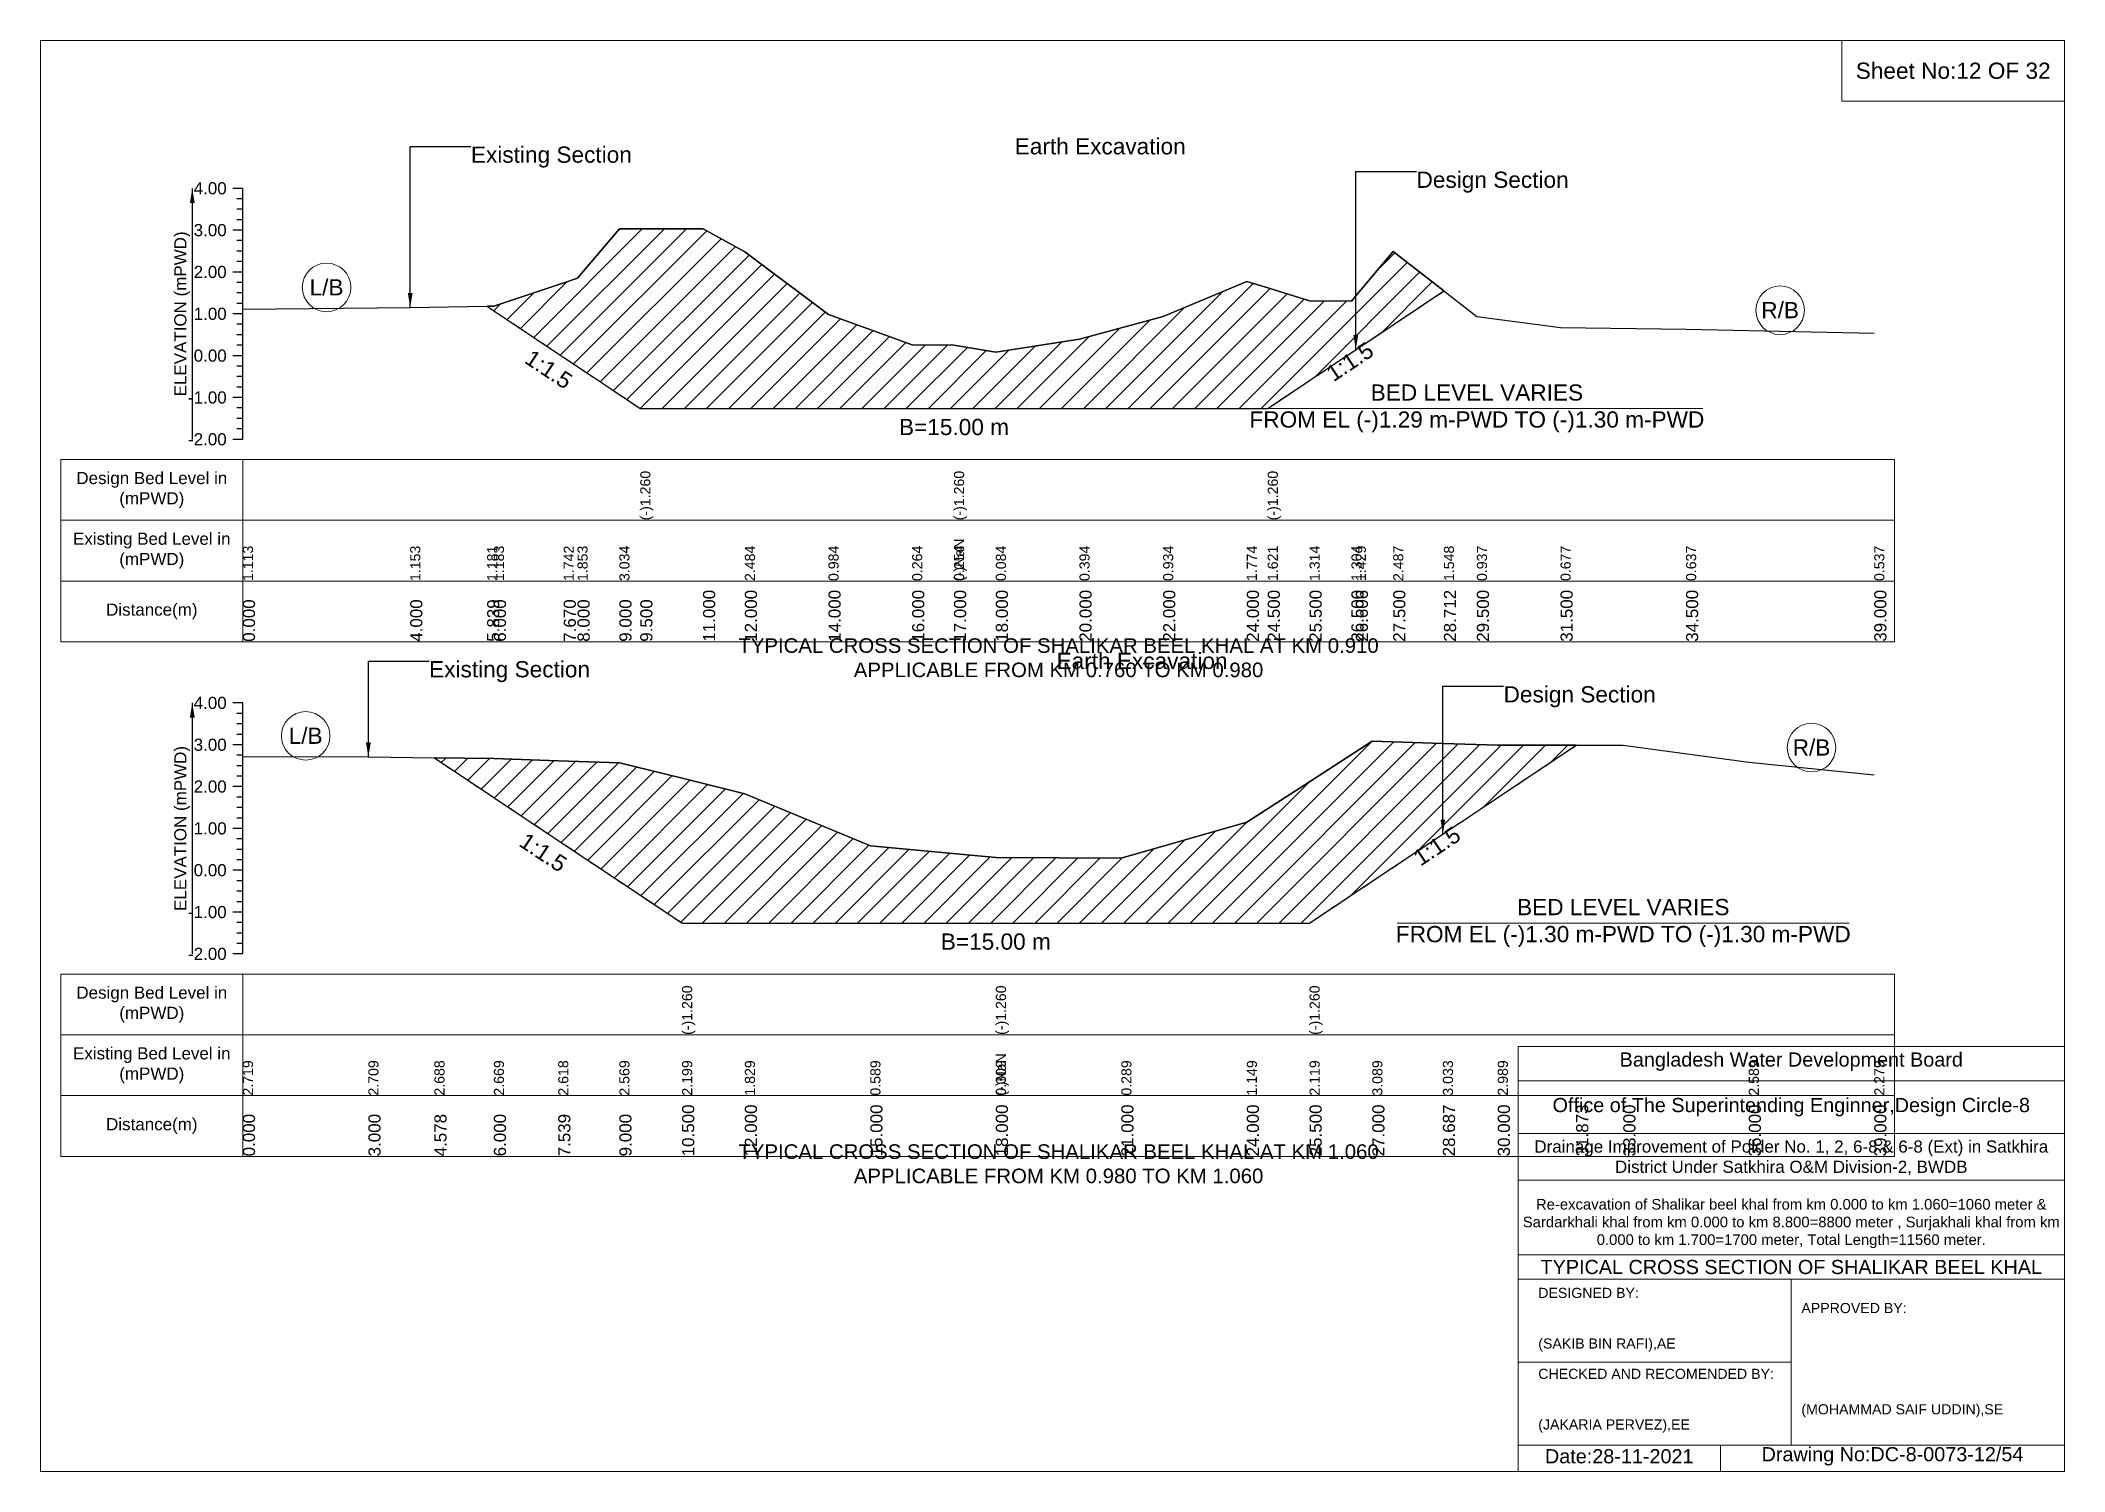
# Model space of a CAD drawing. Header units: inches. Extents: x 93000 to 416000, y -4242 to 0.
# Drawn here: x 210000 to 216000, y -4242 to 0 of the extents above; entities that cross this region are included whole.
import ezdxf

# ---------------------------------------------------------------- set-up
doc = ezdxf.new("R2010")
doc.units = ezdxf.units.IN
doc.header["$LTSCALE"] = 7
doc.header["$MEASUREMENT"] = 0
doc.linetypes.add('DASHED', pattern=[0.75, 0.5, -0.25])
for name, color, linetype, lineweight in [('Cross section Data Border', 7, 'Continuous', 9), ('Cross Section Labels', 7, 'Continuous', 9), ('Design_Bed_Level for Xsection', 7, 'DASHED', 25), ('Existing_Bed_Level for Xsection', 7, 'Continuous', 25), ('Long Section Labels', 7, 'Continuous', 9)]:
    doc.layers.add(name, color=color, linetype=linetype, lineweight=lineweight)
doc.styles.get("Standard").update_dxf_attribs({"font": 'arial.ttf'})
doc.dimstyles.get("Standard").update_dxf_attribs({"dimtxt": 0.18, "dimasz": 0.18, "dimexe": 0.18, "dimexo": 0.0625, "dimgap": 0.09, "dimtad": 0, "dimtih": 1, "dimtoh": 1, "dimdec": 4, "dimzin": 0, "dimdsep": 46, "dimtxsty": 'Standard', "dimcen": 0.09, "dimadec": 0, "dimazin": 0, "dimtfac": 1, "dimtdec": 4, "dimtofl": 0, "dimtmove": 0, "dimatfit": 3, "dimfxl": 0, "dimtolj": 1, "dimtzin": 0, "dimarcsym": 0})

msp = doc.modelspace()

# ---------------------------------------------------------------- texts
at = {"layer": 'Cross section Data Border', "attachment_point": 5}
for s, insert, char_height in [('Sheet No:12 OF 32', (215670, -90), 48), ('Bangladesh Water Development Board', (215190, -3027), 42), ('Office of The Superintending Enginner,Design Circle-8', (215190, -3162), 42)]:
    msp.add_mtext(s, dxfattribs=dict(at, insert=insert, char_height=char_height))
at = {"layer": 'Cross section Data Border'}
for s, insert, char_height, width, attachment_point in [('Design Bed Level in (mPWD)', (210330, -1332.4), 36, 480, 5), ('Existing Bed Level in (mPWD)', (210330, -1512.4), 36, 480, 5), ('Distance(m)', (210330, -1692.4), 36, 480, 5), ('Design Bed Level in (mPWD)', (210330, -2857.8), 36, 480, 5), ('Existing Bed Level in (mPWD)', (210330, -3037.8), 36, 480, 5), ('Distance(m)', (210330, -3217.8), 36, 480, 5), ('Drainage Improvement of Polder No. 1, 2, 6-8 & 6-8 (Ext) in Satkhira District Under Satkhira O&M Division-2, BWDB', (215190, -3312), 36, 1680, 5), ('Re-excavation of Shalikar beel khal from km 0.000 to km 1.060=1060 meter & Sardarkhali khal from km 0.000 to km 8.800=8800 meter , Surjakhali khal from km 0.000 to km 1.700=1700 meter, Total Length=11560 meter.', (215190, -3507), 31.4683, 1620, 5), ('TYPICAL CROSS SECTION OF SHALIKAR BEEL KHAL', (215190, -3636), 42, 1680, 5), ('DESIGNED BY:\\P\\P\\P(SAKIB BIN RAFI),AE', (214440, -3792), 30, 840, 4), ('APPROVED BY:\\P\\P\\P\\P\\P\\P(MOHAMMAD SAIF UDDIN),SE', (215220, -3912), 30, 840, 4), ('CHECKED AND RECOMENDED BY:\\P\\P\\P(JAKARIA PERVEZ),EE', (214440, -4032), 30, 840, 4), ('Date:28-11-2021', (214680, -4197), 42, 840, 5), ('Drawing No:DC-8-0073-12/54', (215490, -4197), 42, 1320, 5)]:
    msp.add_mtext(s, dxfattribs=dict(at, insert=insert, char_height=char_height, width=width, attachment_point=attachment_point))
at = {"layer": 'Cross Section Labels'}
for s, insert, char_height, attachment_point in [('Earth Excavation', (212888, -289.6), 48, 1), ('Existing Section', (211276, -314.4), 48, 1), ('Design Section', (214079.1, -388.8), 48, 1), ('L/B', (210848, -731.9), 48, 5), ('R/B', (215157, -799.6), 48, 5), ('BED LEVEL VARIES \\PFROM EL (-)1.29 m-PWD TO (-)1.30 m-PWD', (214258, -1090.7), 48, 5), ('B=15.00 m', (212708, -1121.7), 48, 2), ('TYPICAL CROSS SECTION OF SHALIKAR BEEL KHAL AT KM 0.910\\PAPPLICABLE FROM KM 0.760 TO KM 0.980', (213018, -1830), 43.2, 5), ('Existing Section', (211152, -1839.8), 48, 1), ('Earth Excavation', (213012, -1815), 48, 1), ('Design Section', (214337.2, -1914.2), 48, 1), ('L/B', (210786, -2061.3), 48, 5), ('R/B', (215250, -2096), 48, 5), ('BED LEVEL VARIES \\PFROM EL (-)1.30 m-PWD TO (-)1.30 m-PWD', (214692, -2616.1), 48, 5), ('B=15.00 m', (212832, -2647.1), 48, 2), ('TYPICAL CROSS SECTION OF SHALIKAR BEEL KHAL AT KM 1.060\\PAPPLICABLE FROM KM 0.980 TO KM 1.060', (213018, -3330), 43.2, 5)]:
    msp.add_mtext(s, dxfattribs=dict(at, insert=insert, char_height=char_height, attachment_point=attachment_point))
at = {"layer": 'Cross Section Labels', "char_height": 48, "attachment_point": 2}
for insert, rotation in [((213868.1, -932.1), 33.69007), ((211520, -954.8), 326.30993), ((214126.2, -2368.1), 33.69007), ((211503.8, -2386.8), 326.30993)]:
    msp.add_mtext('1:1.5', dxfattribs=dict(at, insert=insert, rotation=rotation))
at = {"layer": 'Existing_Bed_Level for Xsection', "char_height": 36, "attachment_point": 6}
for s, insert in [('4.00', (210552, -438.4)), ('3.00', (210552, -562.4)), ('2.00', (210552, -686.4)), ('1.00', (210552, -810.4)), ('0.00', (210552, -934.4)), ('-1.00', (210552, -1058.4)), ('-2.00', (210552, -1182.4)), ('4.00', (210552, -1963.8)), ('3.00', (210552, -2087.8)), ('2.00', (210552, -2211.8)), ('1.00', (210552, -2335.8)), ('0.00', (210552, -2459.8)), ('-1.00', (210552, -2583.8)), ('-2.00', (210552, -2707.8))]:
    msp.add_mtext(s, dxfattribs=dict(at, insert=insert))
at = {"layer": 'Existing_Bed_Level for Xsection', "char_height": 36, "attachment_point": 5, "rotation": 90}
for insert in [(210420, -810.4), (210420, -2335.8)]:
    msp.add_mtext('ELEVATION (mPWD)', dxfattribs=dict(at, insert=insert))
at = {"layer": 'Long Section Labels', "attachment_point": 1, "rotation": 90}
for s, insert, char_height in [('(-)1.260', (211778, -1422.4), 30), ('(-)1.260', (212708, -1422.4), 30), ('(-)1.260', (213638, -1422.4), 30), ('1.113', (210600, -1602.4), 30), ('1.153', (211096, -1602.4), 30), ('1.181', (211324.1, -1602.4), 30), ('1.183', (211344, -1602.4), 30), ('1.742', (211551, -1602.4), 30), ('1.853', (211592, -1602.4), 30), ('3.034', (211716, -1602.4), 30), ('3.034', (211716, -1602.4), 30), ('3.034', (211716, -1602.4), 30), ('3.034', (211716, -1602.4), 30), ('3.034', (211716, -1602.4), 30), ('2.484', (212088, -1602.4), 30), ('0.984', (212336, -1602.4), 30), ('0.264', (212584, -1602.4), 30), ('(-)NaN', (212708, -1602.4), 30), ('0.254', (212708, -1602.4), 30), ('0.254', (212708, -1602.4), 30), ('0.084', (212832, -1602.4), 30), ('0.394', (213080, -1602.4), 30), ('0.934', (213328, -1602.4), 30), ('1.774', (213576, -1602.4), 30), ('1.621', (213638, -1602.4), 30), ('1.621', (213638, -1602.4), 30), ('1.621', (213638, -1602.4), 30), ('1.314', (213762, -1602.4), 30), ('1.304', (213886, -1602.4), 30), ('1.429', (213899.1, -1602.4), 30), ('2.487', (214010, -1602.4), 30), ('1.548', (214160.3, -1602.4), 30), ('0.937', (214258, -1602.4), 30), ('0.677', (214506, -1602.4), 30), ('0.637', (214878, -1602.4), 30), ('0.537', (215436, -1602.4), 30), ('0.000', (210600, -1782.4), 36), ('4.000', (211096, -1782.4), 36), ('5.839', (211324.1, -1782.4), 36), ('6.000', (211344, -1782.4), 36), ('7.670', (211551, -1782.4), 36), ('8.000', (211592, -1782.4), 36), ('9.000', (211716, -1782.4), 36), ('9.500', (211778, -1782.4), 36), ('9.500', (211778, -1782.4), 36), ('9.500', (211778, -1782.4), 36), ('11.000', (211964, -1782.4), 36), ('12.000', (212088, -1782.4), 36), ('14.000', (212336, -1782.4), 36), ('16.000', (212584, -1782.4), 36), ('17.000', (212708, -1782.4), 36), ('17.000', (212708, -1782.4), 36), ('17.000', (212708, -1782.4), 36), ('18.000', (212832, -1782.4), 36), ('20.000', (213080, -1782.4), 36), ('22.000', (213328, -1782.4), 36), ('24.000', (213576, -1782.4), 36), ('24.500', (213638, -1782.4), 36), ('24.500', (213638, -1782.4), 36), ('24.500', (213638, -1782.4), 36), ('25.500', (213762, -1782.4), 36), ('26.500', (213886, -1782.4), 36), ('26.606', (213899.1, -1782.4), 36), ('27.500', (214010, -1782.4), 36), ('28.712', (214160.3, -1782.4), 36), ('29.500', (214258, -1782.4), 36), ('31.500', (214506, -1782.4), 36), ('34.500', (214878, -1782.4), 36), ('39.000', (215436, -1782.4), 36), ('(-)1.260', (211902, -2947.8), 30), ('(-)1.260', (212832, -2947.8), 30), ('(-)1.260', (213762, -2947.8), 30), ('2.719', (210600, -3127.8), 30), ('2.709', (210972, -3127.8), 30), ('2.688', (211167.7, -3127.8), 30), ('2.669', (211344, -3127.8), 30), ('2.618', (211534.8, -3127.8), 30), ('2.569', (211716, -3127.8), 30), ('2.199', (211902, -3127.8), 30), ('2.199', (211902, -3127.8), 30), ('2.199', (211902, -3127.8), 30), ('1.829', (212088, -3127.8), 30), ('0.589', (212460, -3127.8), 30), ('(-)NaN', (212832, -3127.8), 30), ('0.309', (212832, -3127.8), 30), ('0.309', (212832, -3127.8), 30), ('0.289', (213204, -3127.8), 30), ('1.149', (213576, -3127.8), 30), ('2.119', (213762, -3127.8), 30), ('2.119', (213762, -3127.8), 30), ('2.119', (213762, -3127.8), 30), ('3.089', (213948, -3127.8), 30), ('3.033', (214157.2, -3127.8), 30), ('2.989', (214320, -3127.8), 30), ('2.989', (214320, -3127.8), 30), ('2.989', (214320, -3127.8), 30), ('2.589', (215064, -3127.8), 30), ('2.279', (215436, -3127.8), 30), ('10.500', (211902, -3307.8), 36), ('10.500', (211902, -3307.8), 36), ('10.500', (211902, -3307.8), 36), ('12.000', (212088, -3307.8), 36), ('15.000', (212460, -3307.8), 36), ('18.000', (212832, -3307.8), 36), ('18.000', (212832, -3307.8), 36), ('18.000', (212832, -3307.8), 36), ('21.000', (213204, -3307.8), 36), ('24.000', (213576, -3307.8), 36), ('25.500', (213762, -3307.8), 36), ('25.500', (213762, -3307.8), 36), ('25.500', (213762, -3307.8), 36), ('27.000', (213948, -3307.8), 36), ('28.687', (214157.2, -3307.8), 36), ('30.000', (214320, -3307.8), 36), ('31.873', (214552.3, -3307.8), 36), ('33.000', (214692, -3307.8), 36), ('36.000', (215064, -3307.8), 36), ('39.000', (215436, -3307.8), 36), ('0.000', (210600, -3307.8), 36), ('3.000', (210972, -3307.8), 36), ('4.578', (211167.7, -3307.8), 36), ('6.000', (211344, -3307.8), 36), ('7.539', (211534.8, -3307.8), 36), ('9.000', (211716, -3307.8), 36)]:
    msp.add_mtext(s, dxfattribs=dict(at, insert=insert, char_height=char_height))

# ---------------------------------------------------------------- hatches: boundary and pattern name
at = {"layer": 'Existing_Bed_Level for Xsection'}
h = msp.add_hatch(dxfattribs=at)
h.set_pattern_fill('ANSI31', color=256, scale=372, style=0)
h.paths.add_polyline_path([(211324.1, -788), (211344, -801.3), (211551, -939.3), (211592, -966.7), (211716, -1049.3), (211778, -1090.7), (211964, -1090.7), (212088, -1090.7), (212336, -1090.7), (212584, -1090.7), (212708, -1090.7), (212832, -1090.7), (213080, -1090.7), (213328, -1090.7), (213576, -1090.7), (213638, -1090.7), (213762, -1008), (213886, -925.3), (213899.1, -916.6), (214010, -842.7), (214160.3, -742.5), (214010, -626), (213899.1, -757.2), (213886, -772.7), (213762, -771.5), (213638, -733.5), (213576, -714.4), (213328, -818.6), (213080, -885.6), (212832, -924), (212708, -902.9), (212584, -901.7), (212336, -812.4), (212088, -626.4), (211964, -558.2), (211778, -558.2), (211716, -558.2), (211592, -704.6), (211551, -718.4), (211344, -787.7)])
h = msp.add_hatch(dxfattribs=at)
h.set_pattern_fill('ANSI31', color=256, scale=372, style=0)
h.paths.add_polyline_path([(211167.7, -2126.5), (211344, -2244.1), (211534.8, -2371.3), (211716, -2492.1), (211902, -2616.1), (212088, -2616.1), (212460, -2616.1), (212832, -2616.1), (213204, -2616.1), (213576, -2616.1), (213762, -2616.1), (213948, -2492.1), (214157.2, -2352.6), (214320, -2244.1), (214552.3, -2089.2), (214320, -2089.2), (214157.2, -2083.8), (213948, -2076.8), (213762, -2197.1), (213576, -2317.4), (213204, -2424), (212832, -2421.5), (212460, -2386.8), (212088, -2233), (211902, -2187.2), (211716, -2141.3), (211534.8, -2135.2), (211344, -2128.9)])

# ---------------------------------------------------------------- linework, layer by layer
at = {"layer": 'Cross section Data Border'}
for points in [[(210000, 0), (216000, 0), (216000, -4242), (210000, -4242)], [(215340, 0), (216000, 0), (216000, -180), (215340, -180)], [(210060, -1242.4), (215496, -1242.4), (215496, -1782.4), (210060, -1782.4)], [(210060, -2767.8), (215496, -2767.8), (215496, -3307.8), (210060, -3307.8)]]:
    msp.add_lwpolyline(points, close=True, dxfattribs=at)
for points in [[(210600, -1242.4), (210600, -1782.4)], [(210060, -1422.4), (215496, -1422.4)], [(210060, -1602.4), (215496, -1602.4)], [(210600, -2767.8), (210600, -3307.8)], [(210060, -2947.8), (215496, -2947.8)], [(214380, -4242), (214380, -2982), (216000, -2982)], [(214380, -3084), (216000, -3084)], [(210060, -3127.8), (215496, -3127.8)], [(214380, -3240), (216000, -3240)], [(214380, -3378), (216000, -3378)], [(214380, -3600), (216000, -3600)], [(214380, -3672), (216000, -3672)], [(215190, -3672), (215190, -4164)], [(214380, -3918), (215190, -3918)], [(214380, -4164), (216000, -4164)], [(214980, -4164), (214980, -4242)]]:
    msp.add_lwpolyline(points, dxfattribs=at)
at = {"layer": 'Cross Section Labels'}
for points in [[(213588.2, -1090.7), (214927.8, -1090.7)], [(214022.2, -2616.1), (215361.8, -2616.1)]]:
    msp.add_lwpolyline(points, dxfattribs=at)
for centre in [(210848, -731.9), (215157, -799.6), (210786, -2061.3), (215250, -2096)]:
    msp.add_circle(centre, 72, dxfattribs=at)
at = {"layer": 'Design_Bed_Level for Xsection'}
for points in [[(211324.1, -788), (211551, -939.3), (211778, -1090.7), (212708, -1090.7), (213638, -1090.7), (213899.1, -916.6), (214160.3, -742.5)], [(211167.7, -2126.5), (211534.8, -2371.3), (211902, -2616.1), (212832, -2616.1), (213762, -2616.1), (214157.2, -2352.6), (214552.3, -2089.2)]]:
    msp.add_lwpolyline(points, dxfattribs=at)
at = {"layer": 'Existing_Bed_Level for Xsection'}
for points in [[(210600, -438.4), (210570, -438.4)], [(210600, -469.4), (210582, -469.4)], [(210600, -1182.4), (210600, -1058.4), (210600, -934.4), (210600, -810.4), (210600, -686.4), (210600, -562.4), (210600, -438.4)], [(210600, -500.4), (210582, -500.4)], [(210600, -531.4), (210582, -531.4)], [(210600, -562.4), (210570, -562.4)], [(210600, -593.4), (210582, -593.4)], [(210600, -796.4), (211096, -791.4), (211324.1, -788), (211344, -787.7), (211551, -718.4), (211592, -704.6), (211716, -558.2), (211778, -558.2), (211778, -558.2), (211964, -558.2), (212088, -626.4), (212336, -812.4), (212584, -901.7), (212708, -902.9), (212708, -902.9), (212832, -924), (213080, -885.6), (213328, -818.6), (213576, -714.4), (213638, -733.5), (213638, -733.5), (213762, -771.5), (213886, -772.7), (213899.1, -757.2), (214010, -626), (214160.3, -742.5), (214258, -818.2), (214506, -850.5), (214878, -855.4), (215436, -867.8)], [(210600, -624.4), (210582, -624.4)], [(210600, -655.4), (210582, -655.4)], [(210600, -686.4), (210570, -686.4)], [(210600, -717.4), (210582, -717.4)], [(210600, -748.4), (210582, -748.4)], [(210600, -779.4), (210582, -779.4)], [(210600, -810.4), (210570, -810.4)], [(210600, -841.4), (210582, -841.4)], [(210600, -872.4), (210582, -872.4)], [(210600, -934.4), (210570, -934.4)], [(210600, -903.4), (210582, -903.4)], [(210600, -965.4), (210582, -965.4)], [(210600, -996.4), (210582, -996.4)], [(210600, -1058.4), (210570, -1058.4)], [(210600, -1027.4), (210582, -1027.4)], [(210600, -1089.4), (210582, -1089.4)], [(210600, -1120.4), (210582, -1120.4)], [(210600, -1182.4), (210570, -1182.4)], [(210600, -1151.4), (210582, -1151.4)], [(210600, -1963.8), (210570, -1963.8)], [(210600, -2707.8), (210600, -2583.8), (210600, -2459.8), (210600, -2335.8), (210600, -2211.8), (210600, -2087.8), (210600, -1963.8)], [(210600, -1994.8), (210582, -1994.8)], [(210600, -2025.8), (210582, -2025.8)], [(210600, -2087.8), (210570, -2087.8)], [(210600, -2056.8), (210582, -2056.8)], [(210600, -2122.7), (210972, -2123.9), (211167.7, -2126.5), (211344, -2128.9), (211534.8, -2135.2), (211716, -2141.3), (211902, -2187.2), (211902, -2187.2), (212088, -2233), (212460, -2386.8), (212832, -2421.5), (212832, -2421.5), (213204, -2424), (213576, -2317.4), (213762, -2197.1), (213762, -2197.1), (213948, -2076.8), (214157.2, -2083.8), (214320, -2089.2), (214552.3, -2089.2), (214692, -2089.2), (215064, -2138.8), (215436, -2177.2)], [(210600, -2118.8), (210582, -2118.8)], [(210600, -2149.8), (210582, -2149.8)], [(210600, -2211.8), (210570, -2211.8)], [(210600, -2180.8), (210582, -2180.8)], [(210600, -2242.8), (210582, -2242.8)], [(210600, -2273.8), (210582, -2273.8)], [(210600, -2335.8), (210570, -2335.8)], [(210600, -2304.8), (210582, -2304.8)], [(210600, -2366.8), (210582, -2366.8)], [(210600, -2397.8), (210582, -2397.8)], [(210600, -2459.8), (210570, -2459.8)], [(210600, -2428.8), (210582, -2428.8)], [(210600, -2490.8), (210582, -2490.8)], [(210600, -2521.8), (210582, -2521.8)], [(210600, -2552.8), (210582, -2552.8)], [(210600, -2583.8), (210570, -2583.8)], [(210600, -2614.8), (210582, -2614.8)], [(210600, -2645.8), (210582, -2645.8)], [(210600, -2676.8), (210582, -2676.8)], [(210600, -2707.8), (210570, -2707.8)]]:
    msp.add_lwpolyline(points, dxfattribs=at)
for points in [[(211324.1, -788), (211324.1, -788), (211344, -801.3), (211551, -939.3), (211592, -966.7), (211716, -1049.3), (211778, -1090.7), (211778, -1090.7), (211964, -1090.7), (212088, -1090.7), (212336, -1090.7), (212584, -1090.7), (212708, -1090.7), (212708, -1090.7), (212832, -1090.7), (213080, -1090.7), (213328, -1090.7), (213576, -1090.7), (213638, -1090.7), (213638, -1090.7), (213762, -1008), (213886, -925.3), (213899.1, -916.6), (214010, -842.7), (214160.3, -742.5), (214160.3, -742.5), (214160.3, -742.5), (214010, -626), (213899.1, -757.2), (213886, -772.7), (213762, -771.5), (213638, -733.5), (213638, -733.5), (213576, -714.4), (213328, -818.6), (213080, -885.6), (212832, -924), (212708, -902.9), (212708, -902.9), (212584, -901.7), (212336, -812.4), (212088, -626.4), (211964, -558.2), (211778, -558.2), (211778, -558.2), (211716, -558.2), (211592, -704.6), (211551, -718.4), (211344, -787.7), (211324.1, -788)], [(211167.7, -2126.5), (211167.7, -2126.5), (211344, -2244.1), (211534.8, -2371.3), (211716, -2492.1), (211902, -2616.1), (211902, -2616.1), (212088, -2616.1), (212460, -2616.1), (212832, -2616.1), (212832, -2616.1), (213204, -2616.1), (213576, -2616.1), (213762, -2616.1), (213762, -2616.1), (213948, -2492.1), (214157.2, -2352.6), (214320, -2244.1), (214552.3, -2089.2), (214552.3, -2089.2), (214552.3, -2089.2), (214320, -2089.2), (214157.2, -2083.8), (213948, -2076.8), (213762, -2197.1), (213762, -2197.1), (213576, -2317.4), (213204, -2424), (212832, -2421.5), (212832, -2421.5), (212460, -2386.8), (212088, -2233), (211902, -2187.2), (211902, -2187.2), (211716, -2141.3), (211534.8, -2135.2), (211344, -2128.9), (211167.7, -2126.5)]]:
    msp.add_lwpolyline(points, close=True, dxfattribs=at)

msp.set_redraw_order([(e.dxf.handle, doc.entitydb.next_handle()) for e in msp.query("TEXT MTEXT ATTDEF DIMENSION ARC_DIMENSION")])  # texts and dimensions are drawn at this point

# ---------------------------------------------------------------- leaders
at = {"layer": 'Cross Section Labels', "annotation_type": 0, "has_hookline": 1, "hookline_direction": 0}
for points, text_width in [([(211096, -791.4), (211096, -314.4), (211275.9, -314.4)], 467.2), ([(213899.1, -916.6), (213899.1, -388.8), (214079, -388.8)], 441.2), ([(210972, -2123.9), (210972, -1839.8), (211151.9, -1839.8)], 467.2), ([(214157.2, -2352.6), (214157.2, -1914.2), (214337.1, -1914.2)], 441.2)]:
    msp.add_leader(points, dimstyle='Standard', override={"dimasz": 43.2}, dxfattribs=dict(at, text_width=text_width))
at = {"layer": 'Existing_Bed_Level for Xsection'}
for points in [[(210450, -438.4), (210450, -1182.4)], [(210450, -1963.8), (210450, -2707.8)]]:
    msp.add_leader(points, dimstyle='Standard', override={"dimasz": 43.2}, dxfattribs=at)

doc.saveas('drawing.dxf')
